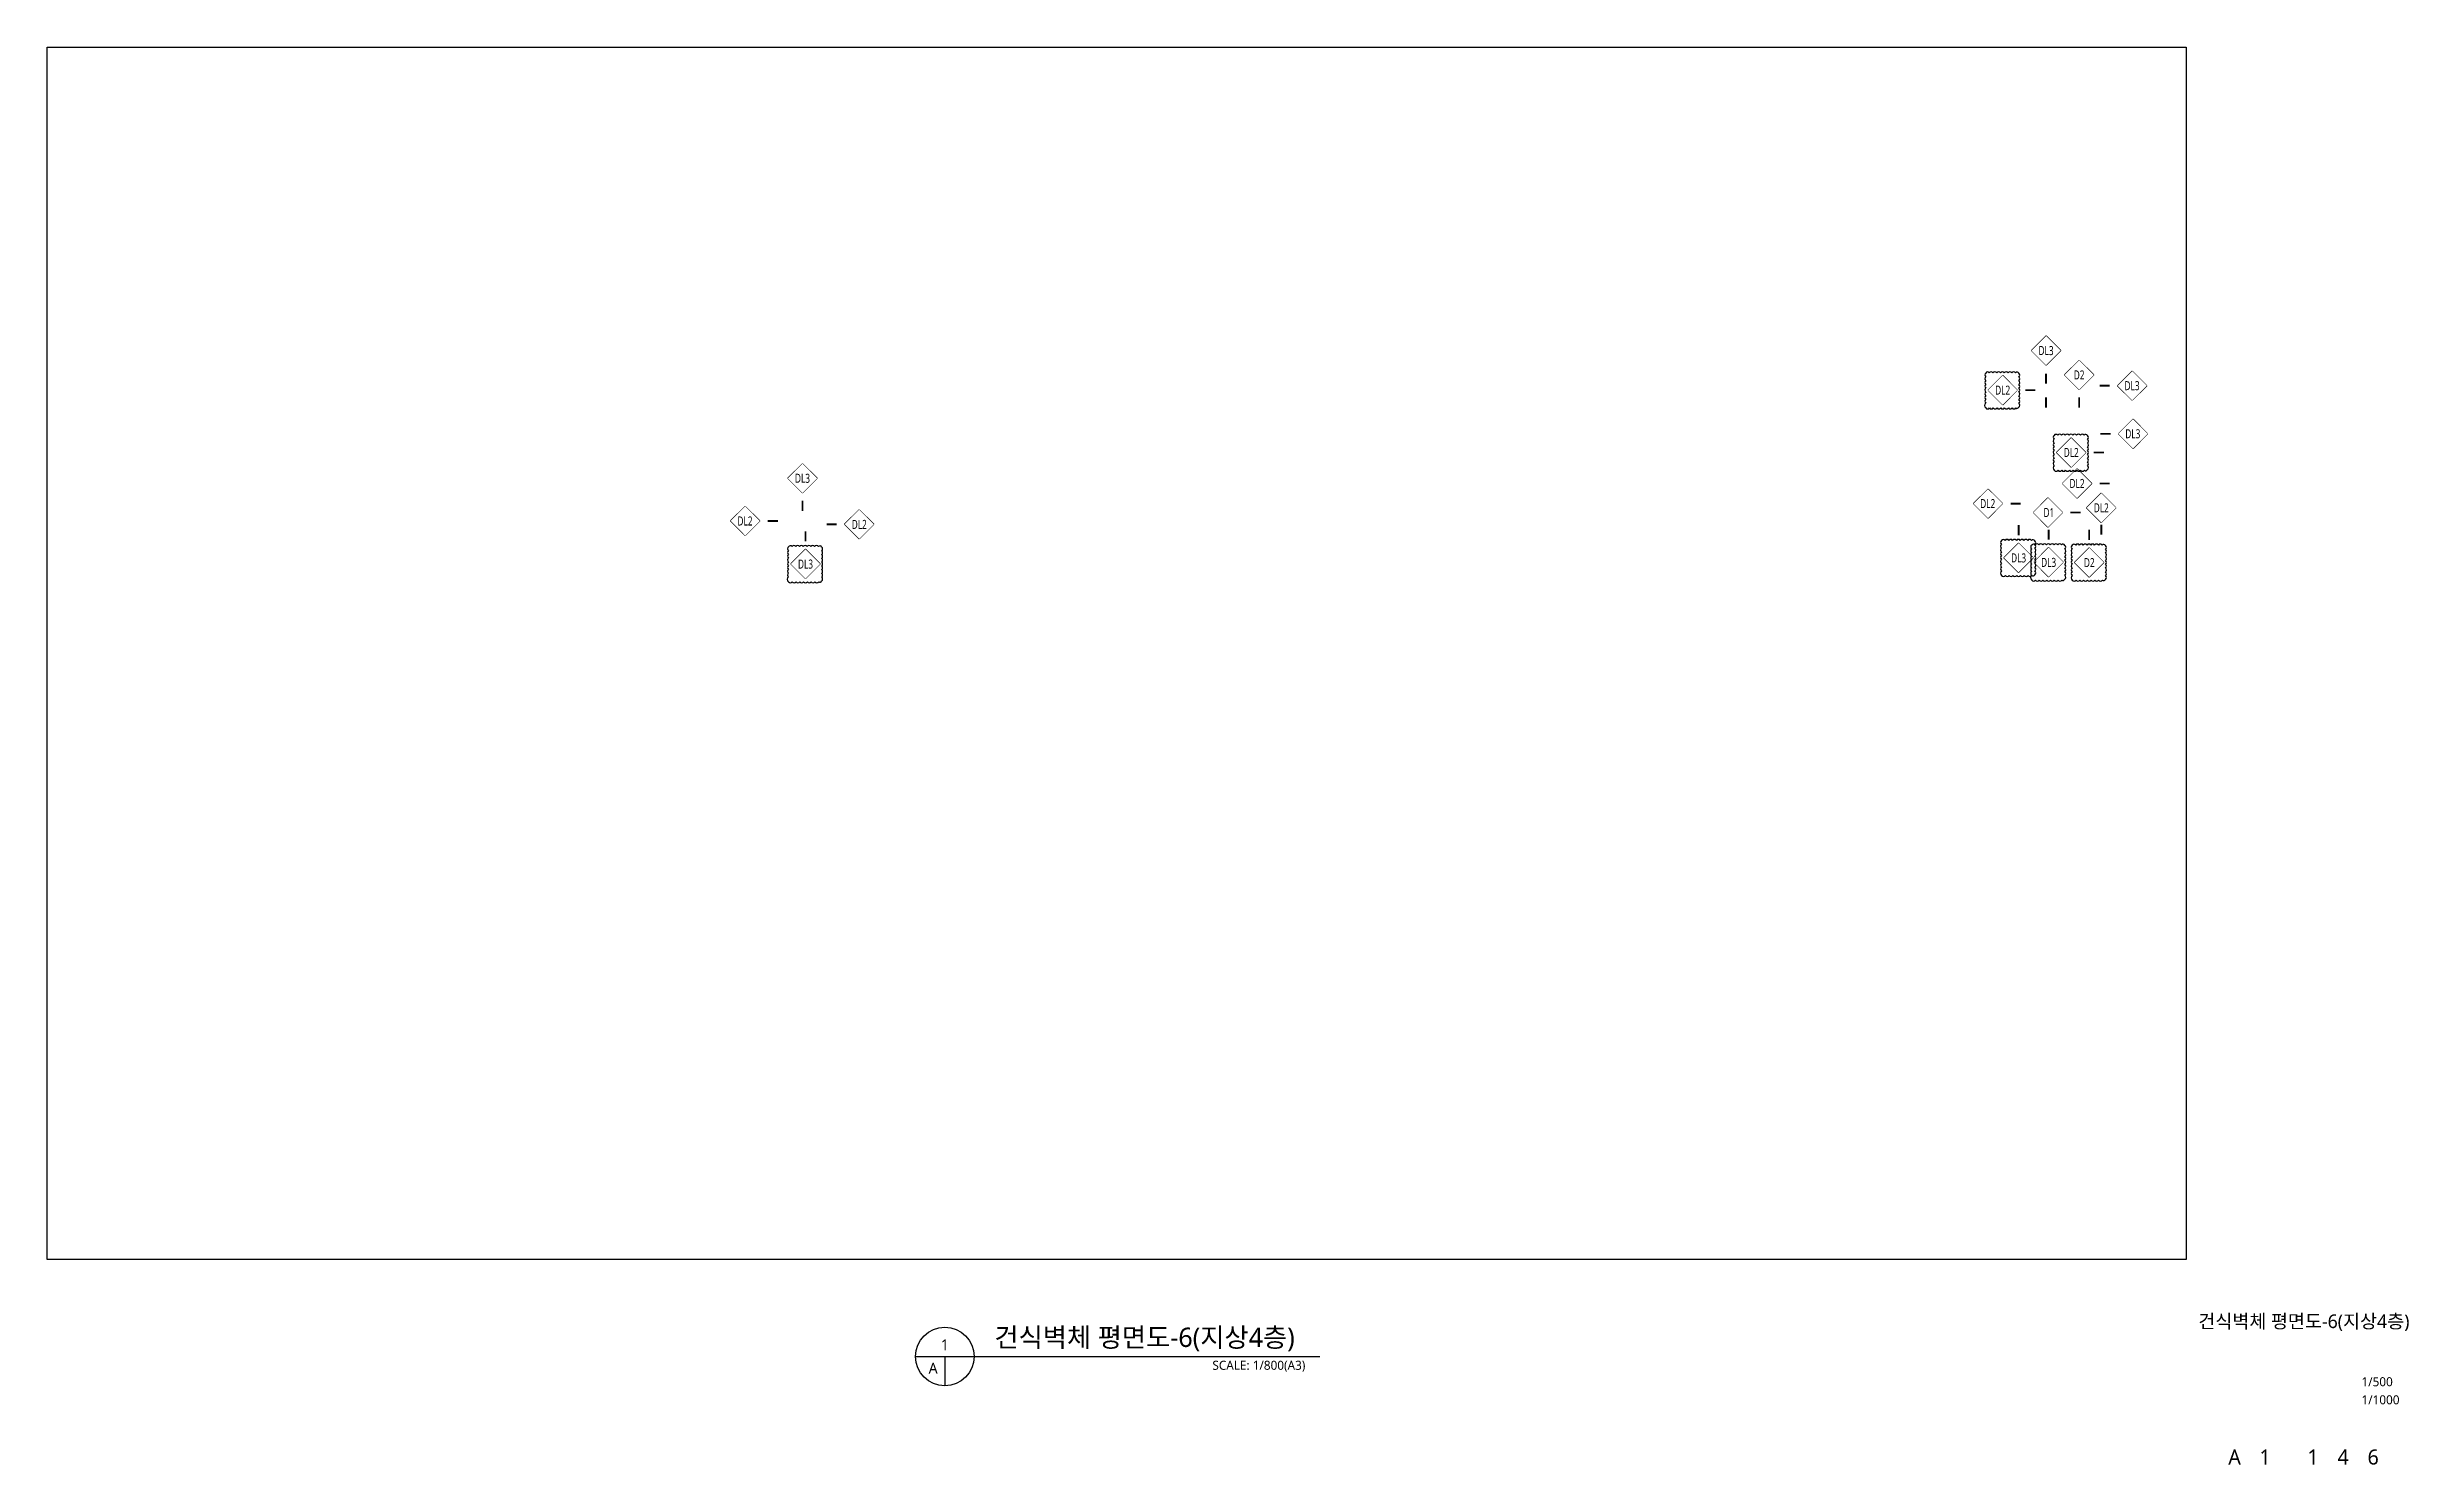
# Model space of a CAD drawing. Header units: millimetres. Extents: x 8000 to 321558, y 7472 to 1578084.
# Drawn here: x 8000 to 321558, y 237844 to 426084 of the extents above; entities that cross this region are included whole.
import ezdxf
from ezdxf.enums import TextEntityAlignment as Align

# ---------------------------------------------------------------- set-up
doc = ezdxf.new("R2010")
doc.units = ezdxf.units.MM
doc.header["$LTSCALE"] = 1000
doc.header["$MEASUREMENT"] = 0
doc.layers.get('Defpoints').update_dxf_attribs({"color": 161, "linetype": 'CONTINUOUS'})
doc.layers.add('A-WAL-TAG', color=7, linetype='CONTINUOUS', lineweight=0)
for name, color, linetype in [('SYM', 7, 'CONTINUOUS'), ('TEXT', 3, 'CONTINUOUS'), ('TEXT-TITLE', 6, 'CONTINUOUS'), ('TEXT-기입', 6, 'CONTINUOUS')]:
    doc.layers.add(name, color=color, linetype=linetype)
doc.layers.add('수정20221020', color=161, linetype='CONTINUOUS', plot=False)
doc.styles.add('kcc건식벽체부호', font='malgun_0.ttf')
doc.styles.add('나눔바른고딕', font='NanumBarunGothic.ttf')

msp = doc.modelspace()

# ---------------------------------------------------------------- texts
at = {"layer": 'TEXT', "style": '나눔바른고딕'}
for s, p in [('1', (127182, 253776)), ('A', (125630, 250673))]:
    msp.add_text(s, height=1440, dxfattribs=at).set_placement(p, align=Align.MIDDLE)
msp.add_text('건식벽체 평면도-6(지상4층)', height=2560, dxfattribs=at).set_placement((133759, 253487))
msp.add_text('SCALE: 1/800(A3)', height=1200, dxfattribs=at).set_placement((175050, 251655), align=Align.TOP_RIGHT)
at = {"layer": 'TEXT-TITLE', "style": '나눔바른고딕'}
msp.add_text('건식벽체 평면도-6(지상4층)', height=1800, dxfattribs=at).set_placement((307631, 255996), align=Align.CENTER)
at = {"layer": 'TEXT-기입', "style": '나눔바른고딕'}
for s, p in [('1/500', (315281, 247912)), ('1/1000', (315281, 245512))]:
    msp.add_text(s, height=1200, dxfattribs=at).set_placement(p, align=Align.BOTTOM_LEFT)
for s, p in [('A', (298431, 238872)), ('1', (302481, 238872)), ('1', (308831, 238872)), ('4', (312831, 238872)), ('6', (316831, 238872))]:
    msp.add_text(s, height=2000, dxfattribs=at).set_placement(p, align=Align.MIDDLE_CENTER)

# ---------------------------------------------------------------- blocks, each defined once
blk = doc.blocks.new('케이씨씨부호')
at = {"layer": 'A-WAL-TAG'}
blk.add_lwpolyline([(9958, 15966), (10605, 16612), (11251, 15966), (10605, 15319), (9958, 15966)], dxfattribs=at)
blk.add_wipeout([(10605, 16612), (9958, 15966), (10605, 15319), (11251, 15966)]).dxf.layer = 'A-WAL-TAG'
at = {"layer": 'A-WAL-TAG', "color": 2, "style": 'kcc건식벽체부호', "width": 0.7}
blk.add_attdef('벽체종류', text='', height=400, dxfattribs=at).set_placement((10605, 15966), align=Align.MIDDLE_CENTER)

# ---------------------------------------------------------------- linework, layer by layer
at = {"layer": 'A-WAL-TAG'}
for points in [[(269580, 380545, 0, 0, 0), (270630, 380545, 240, 240, 0), (271980, 380545, 240, 240, 0)], [(273399, 381404, 0, 0, 0), (273399, 379574, 240, 240, 0), (273399, 378224, 240, 240, 0)], [(277788, 380624, 0, 0, 0), (277788, 379574, 240, 240, 0), (277788, 378224, 240, 240, 0)], [(283005, 374754, 0, 0, 0), (281955, 374754, 240, 240, 0), (280605, 374754, 240, 240, 0)], [(278680, 372263, 0, 0, 0), (279730, 372263, 240, 240, 0), (281080, 372263, 240, 240, 0)], [(108280, 366904, 0, 0, 0), (108280, 365854, 240, 240, 0), (108280, 364504, 240, 240, 0)], [(267630, 365479, 0, 0, 0), (268680, 365479, 240, 240, 0), (270030, 365479, 240, 240, 0)], [(102623, 363171, 0, 0, 0), (103673, 363171, 240, 240, 0), (105023, 363171, 240, 240, 0)], [(108680, 359409, 0, 0, 0), (108680, 360459, 240, 240, 0), (108680, 361809, 240, 240, 0)], [(113880, 362734, 0, 0, 0), (112830, 362734, 240, 240, 0), (111480, 362734, 240, 240, 0)], [(269752, 360228, 0, 0, 0), (269752, 361278, 240, 240, 0), (269752, 362628, 240, 240, 0)], [(273743, 359633, 0, 0, 0), (273743, 360683, 240, 240, 0), (273743, 362033, 240, 240, 0)], [(280730, 362976, 0, 0, 0), (280730, 362703, 240, 240, 0), (280730, 361353, 240, 240, 0)]]:
    msp.add_lwpolyline(points, format="xyseb", dxfattribs=at)
at = {"layer": 'Defpoints', "ltscale": 10000}
msp.add_lwpolyline([(8000, 426084), (292000, 426084), (292000, 265116), (8000, 265116)], close=True, dxfattribs=at)
at = {"layer": 'SYM'}
for p, q in [((123303, 252224), (176984, 252224)), ((127182, 252224), (127182, 248346))]:
    msp.add_line(p, q, dxfattribs=at)
msp.add_circle((127182, 252224), 3879, dxfattribs=at)

msp.set_redraw_order([(e.dxf.handle, doc.entitydb.next_handle()) for e in msp.query("TEXT MTEXT ATTDEF DIMENSION ARC_DIMENSION")])  # texts and dimensions are drawn at this point

# ---------------------------------------------------------------- next in the draw order: block references
at = {"layer": 'A-WAL-TAG', "xscale": 3, "yscale": 3, "zscale": 3}
for p, values in [((245974, 334667), {'벽체종류': 'D2'}), ((235827, 332648), {'벽체종류': 'DL2'}), ((248916, 317019), {'벽체종류': 'DL2'})]:
    msp.add_blockref('케이씨씨부호', p, dxfattribs=at).add_auto_attribs(values)
at = {"layer": 'A-WAL-TAG'}
ref = msp.add_blockref('케이씨씨부호', (316759, 326857), dxfattribs=dict(at, xscale=-3, yscale=3, zscale=3))
ref.add_attrib('벽체종류', 'DL3', dxfattribs={"color": 2, "height": 1200, "style": 'kcc건식벽체부호', "width": 0.7}).set_placement((284918, 374754), align=Align.MIDDLE_CENTER)
ref = msp.add_blockref('케이씨씨부호', (76466, 416740), dxfattribs=dict(at, xscale=-3, yscale=3, zscale=3, rotation=180))
ref.add_attrib('벽체종류', 'DL3', dxfattribs={"color": 2, "height": 1200, "style": 'kcc건식벽체부호', "width": 0.7}).set_placement((108280, 368844), align=Align.MIDDLE_CENTER)
ref = msp.add_blockref('케이씨씨부호', (297505, 317582), dxfattribs=dict(at, xscale=-3, yscale=3, zscale=3))
ref.add_attrib('벽체종류', 'DL2', dxfattribs={"color": 2, "height": 1200, "style": 'kcc건식벽체부호', "width": 0.7}).set_placement((265654, 365479), align=Align.MIDDLE_CENTER)
ref = msp.add_blockref('케이씨씨부호', (132497, 315275), dxfattribs=dict(at, xscale=-3, yscale=3, zscale=3))
ref.add_attrib('벽체종류', 'DL2', dxfattribs={"color": 2, "height": 1200, "style": 'kcc건식벽체부호', "width": 0.7}).set_placement((100647, 363171), align=Align.MIDDLE_CENTER)
ref = msp.add_blockref('케이씨씨부호', (84006, 410630), dxfattribs=dict(at, xscale=-3, yscale=3, zscale=3, rotation=180))
ref.add_attrib('벽체종류', 'DL2', dxfattribs={"color": 2, "height": 1200, "style": 'kcc건식벽체부호', "width": 0.7}).set_placement((115820, 362714), align=Align.MIDDLE_CENTER)
ref = msp.add_blockref('케이씨씨부호', (76866, 405366), dxfattribs=dict(at, xscale=-3, yscale=3, zscale=3, rotation=180))
ref.add_attrib('벽체종류', 'DL3', dxfattribs={"color": 2, "height": 1200, "style": 'kcc건식벽체부호', "width": 0.7}).set_placement((108680, 357449), align=Align.MIDDLE_CENTER)
ref = msp.add_blockref('케이씨씨부호', (241929, 405590), dxfattribs=dict(at, xscale=-3, yscale=3, zscale=3, rotation=180))
ref.add_attrib('벽체종류', 'DL3', dxfattribs={"color": 2, "height": 1200, "style": 'kcc건식벽체부호', "width": 0.7}).set_placement((273743, 357673), align=Align.MIDDLE_CENTER)

# ---------------------------------------------------------------- next in the draw order: linework, layer by layer
for points in [[(282905, 381139, 0, 0, 0), (281855, 381139, 240, 240, 0), (280505, 381139, 240, 240, 0)], [(279455, 368153, 0, 0, 0), (280505, 368153, 240, 240, 0), (281855, 368153, 240, 240, 0)], [(275590, 364297, 0, 0, 0), (276640, 364297, 240, 240, 0), (277990, 364297, 240, 240, 0)], [(279133, 359608, 0, 0, 0), (279133, 360658, 240, 240, 0), (279133, 362008, 240, 240, 0)]]:
    msp.add_lwpolyline(points, format="xyseb", dxfattribs=at)
at = {"layer": '수정20221020'}
msp.add_lwpolyline([(106429, 355105, 0.5205671), (106929, 355105, 0.5205671), (107429, 355105, 0.5205671), (107929, 355105, 0.5205671), (108429, 355105, 0.5205671), (108929, 355105, 0.5205671), (109429, 355105, 0.5205671), (109929, 355105, 0.5205671), (110429, 355105, 0.5205671), (110822, 355212, 0.5205671), (110822, 355712, 0.5205671), (110822, 356212, 0.5205671), (110822, 356712, 0.5205671), (110822, 357212, 0.5205671), (110822, 357712, 0.5205671), (110822, 358212, 0.5205671), (110822, 358712, 0.5205671), (110822, 359212, 0.5205671), (110822, 359712, 0.5205671), (110392, 359782, 0.5205671), (109892, 359782, 0.5205671), (109392, 359782, 0.5205671), (108892, 359782, 0.5205671), (108392, 359782, 0.5205671), (107892, 359782, 0.5205671), (107392, 359782, 0.5205671), (106892, 359782, 0.5205671), (106429, 359744, 0.5205671), (106429, 359244, 0.5205671), (106429, 358744, 0.5205671), (106429, 358244, 0.5205671), (106429, 357744, 0.5205671), (106429, 357244, 0.5205671), (106429, 356744, 0.5205671), (106429, 356244, 0.5205671), (106429, 355744, 0.5205671)], format="xyb", close=True, dxfattribs=at)

# ---------------------------------------------------------------- next in the draw order: block references
at = {"layer": 'A-WAL-TAG', "xscale": 3, "yscale": 3, "zscale": 3}
msp.add_blockref('케이씨씨부호', (241585, 337905), dxfattribs=at).add_auto_attribs({'벽체종류': 'DL3'})
at = {"layer": 'A-WAL-TAG'}
ref = msp.add_blockref('케이씨씨부호', (237938, 406185), dxfattribs=dict(at, xscale=-3, yscale=3, zscale=3, rotation=180))
ref.add_attrib('벽체종류', 'DL3', dxfattribs={"color": 2, "height": 1200, "style": 'kcc건식벽체부호', "width": 0.7}).set_placement((269752, 358269), align=Align.MIDDLE_CENTER)

# ---------------------------------------------------------------- next in the draw order: linework, layer by layer
msp.add_lwpolyline([(273399, 383862, 0, 0, 0), (273399, 382754, 240, 240, 0), (273399, 381404, 240, 240, 0)], format="xyseb", dxfattribs=at)
at = {"layer": '수정20221020'}
for points in [[(265390, 378180, 0.5205671), (265890, 378180, 0.5205671), (266390, 378180, 0.5205671), (266890, 378180, 0.5205671), (267390, 378180, 0.5205671), (267890, 378180, 0.5205671), (268390, 378180, 0.5205671), (268890, 378180, 0.5205671), (269390, 378180, 0.5205671), (269782, 378287, 0.5205671), (269782, 378787, 0.5205671), (269782, 379287, 0.5205671), (269782, 379787, 0.5205671), (269782, 380287, 0.5205671), (269782, 380787, 0.5205671), (269782, 381287, 0.5205671), (269782, 381787, 0.5205671), (269782, 382287, 0.5205671), (269782, 382787, 0.5205671), (269352, 382857, 0.5205671), (268852, 382857, 0.5205671), (268352, 382857, 0.5205671), (267852, 382857, 0.5205671), (267352, 382857, 0.5205671), (266852, 382857, 0.5205671), (266352, 382857, 0.5205671), (265852, 382857, 0.5205671), (265390, 382820, 0.5205671), (265390, 382320, 0.5205671), (265390, 381820, 0.5205671), (265390, 381320, 0.5205671), (265390, 380820, 0.5205671), (265390, 380320, 0.5205671), (265390, 379820, 0.5205671), (265390, 379320, 0.5205671), (265390, 378820, 0.5205671)], [(267501, 355925, 0.5205671), (268001, 355925, 0.5205671), (268501, 355925, 0.5205671), (269001, 355925, 0.5205671), (269501, 355925, 0.5205671), (270001, 355925, 0.5205671), (270501, 355925, 0.5205671), (271001, 355925, 0.5205671), (271501, 355925, 0.5205671), (271893, 356032, 0.5205671), (271893, 356532, 0.5205671), (271893, 357032, 0.5205671), (271893, 357532, 0.5205671), (271893, 358032, 0.5205671), (271893, 358532, 0.5205671), (271893, 359032, 0.5205671), (271893, 359532, 0.5205671), (271893, 360032, 0.5205671), (271893, 360532, 0.5205671), (271463, 360602, 0.5205671), (270963, 360602, 0.5205671), (270463, 360602, 0.5205671), (269963, 360602, 0.5205671), (269463, 360602, 0.5205671), (268963, 360602, 0.5205671), (268463, 360602, 0.5205671), (267963, 360602, 0.5205671), (267501, 360564, 0.5205671), (267501, 360064, 0.5205671), (267501, 359564, 0.5205671), (267501, 359064, 0.5205671), (267501, 358564, 0.5205671), (267501, 358064, 0.5205671), (267501, 357564, 0.5205671), (267501, 357064, 0.5205671), (267501, 356564, 0.5205671)]]:
    msp.add_lwpolyline(points, format="xyb", close=True, dxfattribs=at)

# ---------------------------------------------------------------- next in the draw order: block references
at = {"layer": 'A-WAL-TAG'}
ref = msp.add_blockref('케이씨씨부호', (316659, 333242), dxfattribs=dict(at, xscale=-3, yscale=3, zscale=3))
ref.add_attrib('벽체종류', 'DL3', dxfattribs={"color": 2, "height": 1200, "style": 'kcc건식벽체부호', "width": 0.7}).set_placement((284818, 381139), align=Align.MIDDLE_CENTER)
ref = msp.add_blockref('케이씨씨부호', (305464, 316401), dxfattribs=dict(at, xscale=-3, yscale=3, zscale=3))
ref.add_attrib('벽체종류', 'D1', dxfattribs={"color": 2, "height": 1200, "style": 'kcc건식벽체부호', "width": 0.7}).set_placement((273775, 364297), align=Align.MIDDLE_CENTER)
ref = msp.add_blockref('케이씨씨부호', (247319, 405565), dxfattribs=dict(at, xscale=-3, yscale=3, zscale=3, rotation=180))
ref.add_attrib('벽체종류', 'D2', dxfattribs={"color": 2, "height": 1200, "style": 'kcc건식벽체부호', "width": 0.7}).set_placement((279133, 357642), align=Align.MIDDLE_CENTER)

# ---------------------------------------------------------------- next in the draw order: linework, layer by layer
at = {"layer": '수정20221020'}
for points in [[(271492, 355329, 0.5205671), (271992, 355329, 0.5205671), (272492, 355329, 0.5205671), (272992, 355329, 0.5205671), (273492, 355329, 0.5205671), (273992, 355329, 0.5205671), (274492, 355329, 0.5205671), (274992, 355329, 0.5205671), (275492, 355329, 0.5205671), (275884, 355436, 0.5205671), (275884, 355936, 0.5205671), (275884, 356436, 0.5205671), (275884, 356936, 0.5205671), (275884, 357436, 0.5205671), (275884, 357936, 0.5205671), (275884, 358436, 0.5205671), (275884, 358936, 0.5205671), (275884, 359436, 0.5205671), (275884, 359936, 0.5205671), (275454, 360006, 0.5205671), (274954, 360006, 0.5205671), (274454, 360006, 0.5205671), (273954, 360006, 0.5205671), (273454, 360006, 0.5205671), (272954, 360006, 0.5205671), (272454, 360006, 0.5205671), (271954, 360006, 0.5205671), (271492, 359968, 0.5205671), (271492, 359468, 0.5205671), (271492, 358968, 0.5205671), (271492, 358468, 0.5205671), (271492, 357968, 0.5205671), (271492, 357468, 0.5205671), (271492, 356968, 0.5205671), (271492, 356468, 0.5205671), (271492, 355968, 0.5205671)], [(276882, 355304, 0.5205671), (277382, 355304, 0.5205671), (277882, 355304, 0.5205671), (278382, 355304, 0.5205671), (278882, 355304, 0.5205671), (279382, 355304, 0.5205671), (279882, 355304, 0.5205671), (280382, 355304, 0.5205671), (280882, 355304, 0.5205671), (281274, 355411, 0.5205671), (281274, 355911, 0.5205671), (281274, 356411, 0.5205671), (281274, 356911, 0.5205671), (281274, 357411, 0.5205671), (281274, 357911, 0.5205671), (281274, 358411, 0.5205671), (281274, 358911, 0.5205671), (281274, 359411, 0.5205671), (281274, 359911, 0.5205671), (280844, 359981, 0.5205671), (280344, 359981, 0.5205671), (279844, 359981, 0.5205671), (279344, 359981, 0.5205671), (278844, 359981, 0.5205671), (278344, 359981, 0.5205671), (277844, 359981, 0.5205671), (277344, 359981, 0.5205671), (276882, 359943, 0.5205671), (276882, 359443, 0.5205671), (276882, 358943, 0.5205671), (276882, 358443, 0.5205671), (276882, 357943, 0.5205671), (276882, 357443, 0.5205671), (276882, 356943, 0.5205671), (276882, 356443, 0.5205671), (276882, 355943, 0.5205671)]]:
    msp.add_lwpolyline(points, format="xyb", close=True, dxfattribs=at)

# ---------------------------------------------------------------- next in the draw order: block references
at = {"layer": 'A-WAL-TAG', "xscale": 3, "yscale": 3, "zscale": 3}
msp.add_blockref('케이씨씨부호', (245701, 320257), dxfattribs=at).add_auto_attribs({'벽체종류': 'DL2'})

# ---------------------------------------------------------------- next in the draw order: block references
msp.add_blockref('케이씨씨부호', (244926, 324367), dxfattribs=at).add_auto_attribs({'벽체종류': 'DL2'})

# ---------------------------------------------------------------- next in the draw order: linework, layer by layer
at = {"layer": '수정20221020'}
msp.add_lwpolyline([(274489, 369899, 0.5205671), (274989, 369899, 0.5205671), (275489, 369899, 0.5205671), (275989, 369899, 0.5205671), (276489, 369899, 0.5205671), (276989, 369899, 0.5205671), (277489, 369899, 0.5205671), (277989, 369899, 0.5205671), (278489, 369899, 0.5205671), (278882, 370006, 0.5205671), (278882, 370506, 0.5205671), (278882, 371006, 0.5205671), (278882, 371506, 0.5205671), (278882, 372006, 0.5205671), (278882, 372506, 0.5205671), (278882, 373006, 0.5205671), (278882, 373506, 0.5205671), (278882, 374006, 0.5205671), (278882, 374506, 0.5205671), (278452, 374576, 0.5205671), (277952, 374576, 0.5205671), (277452, 374576, 0.5205671), (276952, 374576, 0.5205671), (276452, 374576, 0.5205671), (275952, 374576, 0.5205671), (275452, 374576, 0.5205671), (274952, 374576, 0.5205671), (274489, 374539, 0.5205671), (274489, 374039, 0.5205671), (274489, 373539, 0.5205671), (274489, 373039, 0.5205671), (274489, 372539, 0.5205671), (274489, 372039, 0.5205671), (274489, 371539, 0.5205671), (274489, 371039, 0.5205671), (274489, 370539, 0.5205671)], format="xyb", close=True, dxfattribs=at)

doc.saveas('drawing.dxf')
